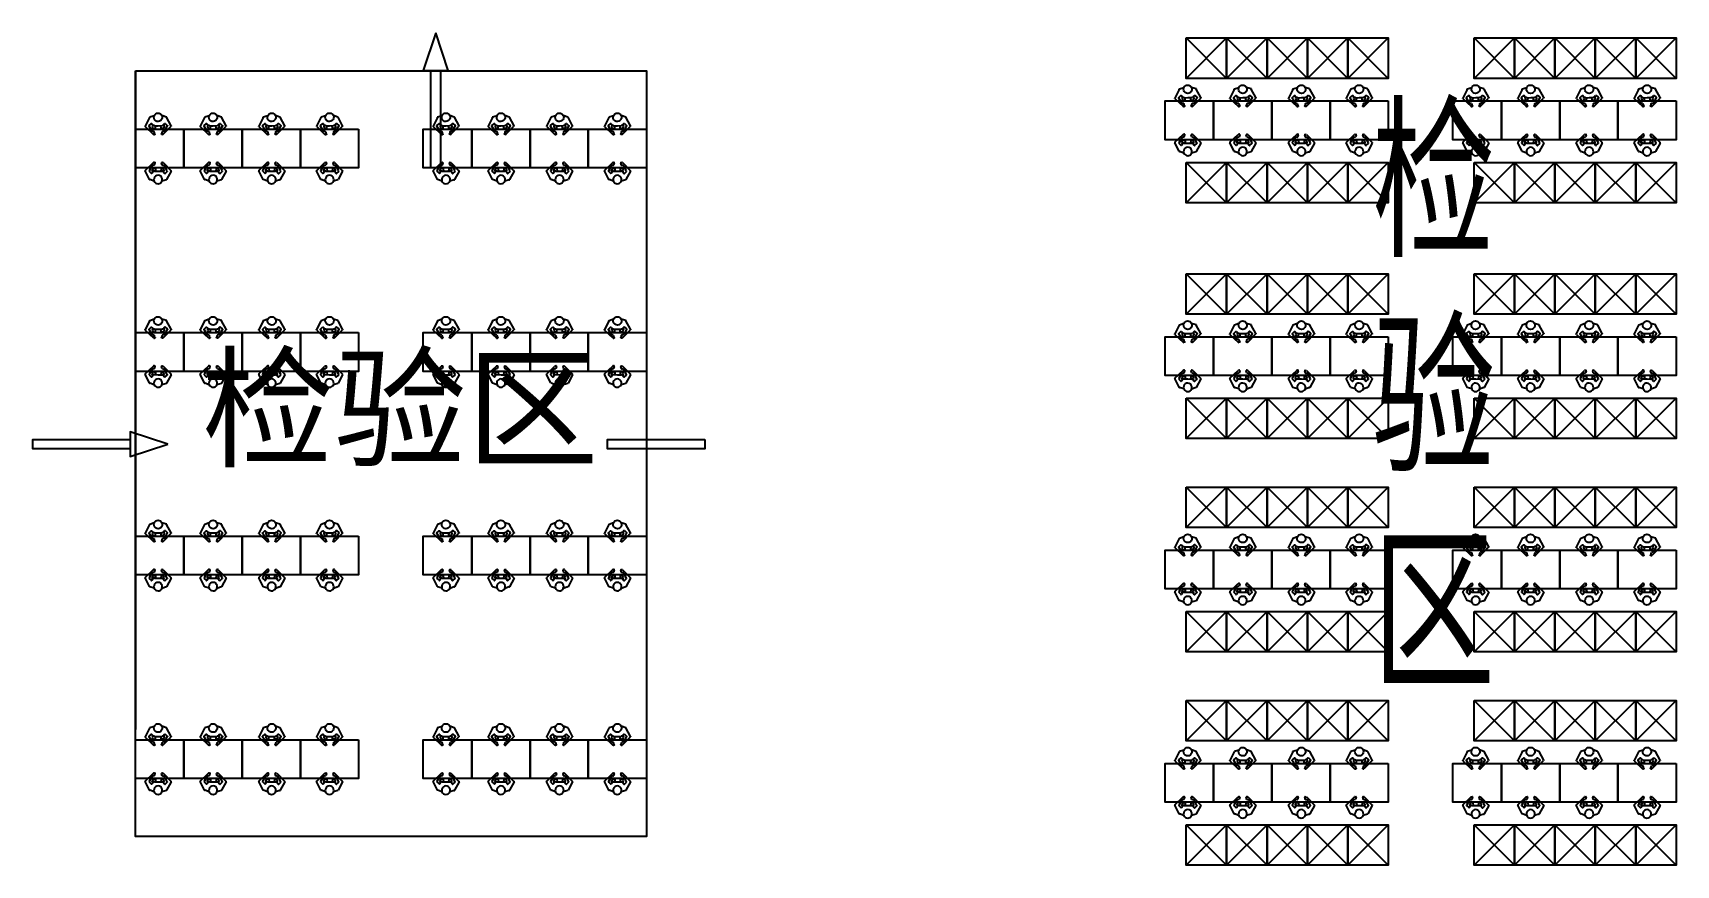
# Model space of a CAD drawing. Header units: millimetres. Extents: x 958 to 636282, y 2095 to 161571.
# Drawn here: x 585469 to 636282, y 71138 to 96898 of the extents above; entities that cross this region are included whole.
import ezdxf

# ---------------------------------------------------------------- set-up
doc = ezdxf.new("R2010")
doc.units = ezdxf.units.MM
doc.layers.add('物流动线', color=7, linetype='Continuous')
doc.styles.add('1', font='', dxfattribs={"width": 0.7})
doc.styles.get("Standard").update_dxf_attribs({"font": 'arial.ttf'})
doc.styles.get('1').set_extended_font_data('FangSong_GB2312')

msp = doc.modelspace()

# ---------------------------------------------------------------- texts
at = {"color": 3, "insert": (626873.704, 94389.439), "char_height": 4000, "width": 17769.99812, "attachment_point": 1, "style": '1'}
msp.add_mtext('检\\P验\\P区', dxfattribs=at)
at = {"insert": (590688.956, 86777.474), "char_height": 3000, "attachment_point": 1}
msp.add_mtext_dynamic_manual_height_columns('{\\fFangSong|b1|i0|c134|p49;\\C3;检验区}', width=16800, gutter_width=12.5, heights=[0], dxfattribs=at)

# ---------------------------------------------------------------- blocks, each defined once
blk = doc.blocks.new('A$C35020EBF')
at = {"color": 4, "linetype": 'ByBlock'}
for p, q in [((11, 913), (6, 870)), ((433, 1338), (16, 925)), ((31, 850), (140, 881)), ((153, 895), (178, 982)), ((188, 993), (449, 1142)), ((412, 976), (300, 923)), ((300, 923), (327, 819)), ((506, 955), (412, 976)), ((458, 869), (455, 672)), ((893, 1106), (456, 1341)), ((473, 1138), (570, 1030)), ((567, 1001), (477, 934)), ((975, 863), (902, 1094)), ((0, 488), (3, 444)), ((8, 432), (412, 6)), ((133, 472), (26, 507)), ((169, 371), (146, 458)), ((433, 202), (177, 359)), ((292, 426), (323, 528)), ((402, 369), (292, 426)), ((323, 528), (452, 539)), ((327, 819), (457, 804)), ((497, 386), (402, 369)), ((434, 2), (879, 224)), ((455, 672), (451, 474)), ((558, 310), (458, 205)), ((468, 409), (556, 339)), ((888, 235), (969, 463))]:
    blk.add_line(p, q, dxfattribs=at)
at = {"color": 4, "linetype": 'ByBlock', "extrusion": (0, 0, -1)}
for centre, major_axis, start_param, end_param in [((26, 868), (-13.8, 13.8), 3.641913, 5.598031), ((30, 911), (13.8, 13.8), 4.027234, 4.717108), ((134, 900), (-13.8, 13.8), 2.639574, 3.641913), ((197, 976), (-13.8, 13.8), 5.781166, 6.550917), ((447, 1324), (-13.8, 13.8), 0.004719, 1.280356), ((458, 1125), (-13.8, 13.8), 0.267732, 1.625242), ((677, 840), (-156, 156), 5.629991, 5.936422), ((555, 1017), (-13.8, 13.8), 1.625242, 3.286363), ((886, 665), (218, 0), 1.181713, 5.134209), ((884, 1088), (-13.8, 13.8), 1.280356, 2.050777), ((886, 665), (-218, 0), 1.992351, 4.323042), ((19, 489), (13.8, 13.8), 3.859205, 5.815323), ((22, 446), (13.8, 13.8), 3.169331, 3.859205), ((22, 446), (13.8, 13.8), 3.169331, 3.859205), ((127, 453), (13.8, 13.8), -0.467863, 0.534476), ((187, 375), (-13.8, 13.8), 4.477115, 5.246865), ((426, 19), (-13.8, 13.8), 3.464491, 4.740127), ((444, 218), (-13.8, 13.8), 3.119604, 4.477115), ((671, 496), (156, 156), 3.520813, 3.827245), ((544, 323), (-13.8, 13.8), 1.458483, 3.119604), ((870, 241), (13.8, 13.8), 1.123273, 1.893694)]:
    blk.add_ellipse(centre, major_axis=major_axis, ratio=1, start_param=start_param, end_param=end_param, dxfattribs=at)

# ---------------------------------------------------------------- linework, layer by layer
msp.add_line((588642.551, 95720.765), (588642.551, 75340.761))
for points in [[(621131.934, 96739.155), (622381.934, 96739.155), (622381.934, 95489.155), (621131.934, 95489.155), (621131.934, 96739.155)], [(622381.934, 96739.155), (621131.934, 95489.155)], [(621131.934, 96739.155), (622381.934, 95489.155)], [(622381.934, 96739.155), (623631.934, 96739.155), (623631.934, 95489.155), (622381.934, 95489.155), (622381.934, 96739.155)], [(623631.934, 96739.155), (622381.934, 95489.155)], [(622381.934, 96739.155), (623631.934, 95489.155)], [(623631.934, 96739.155), (624881.934, 96739.155), (624881.934, 95489.155), (623631.934, 95489.155), (623631.934, 96739.155)], [(624881.934, 96739.155), (623631.934, 95489.155)], [(623631.934, 96739.155), (624881.934, 95489.155)], [(624881.934, 96739.155), (626131.934, 96739.155), (626131.934, 95489.155), (624881.934, 95489.155), (624881.934, 96739.155)], [(626131.934, 96739.155), (624881.934, 95489.155)], [(624881.934, 96739.155), (626131.934, 95489.155)], [(626131.934, 96739.155), (627381.934, 96739.155), (627381.934, 95489.155), (626131.934, 95489.155), (626131.934, 96739.155)], [(626131.934, 96739.155), (627381.934, 95489.155)], [(626131.934, 95489.155), (627381.934, 96739.155)], [(630032.469, 96739.155), (631282.469, 96739.155), (631282.469, 95489.155), (630032.469, 95489.155), (630032.469, 96739.155)], [(631282.469, 96739.155), (630032.469, 95489.155)], [(630032.469, 96739.155), (631282.469, 95489.155)], [(631282.469, 96739.155), (632532.469, 96739.155), (632532.469, 95489.155), (631282.469, 95489.155), (631282.469, 96739.155)], [(632532.469, 96739.155), (631282.469, 95489.155)], [(631282.469, 96739.155), (632532.469, 95489.155)], [(632532.469, 96739.155), (633782.469, 96739.155), (633782.469, 95489.155), (632532.469, 95489.155), (632532.469, 96739.155)], [(633782.469, 96739.155), (632532.469, 95489.155)], [(632532.469, 96739.155), (633782.469, 95489.155)], [(633782.469, 96739.155), (635032.469, 96739.155), (635032.469, 95489.155), (633782.469, 95489.155), (633782.469, 96739.155)], [(635032.469, 96739.155), (633782.469, 95489.155)], [(633782.469, 96739.155), (635032.469, 95489.155)], [(635032.469, 96739.155), (636282.469, 96739.155), (636282.469, 95489.155), (635032.469, 95489.155), (635032.469, 96739.155)], [(635032.469, 96739.155), (636282.469, 95489.155)], [(635032.469, 95489.155), (636282.469, 96739.155)], [(621131.934, 92889.155), (622381.934, 92889.155), (622381.934, 91639.155), (621131.934, 91639.155), (621131.934, 92889.155)], [(622381.934, 92889.155), (621131.934, 91639.155)], [(621131.934, 92889.155), (622381.934, 91639.155)], [(622381.934, 92889.155), (623631.934, 92889.155), (623631.934, 91639.155), (622381.934, 91639.155), (622381.934, 92889.155)], [(623631.934, 92889.155), (622381.934, 91639.155)], [(622381.934, 92889.155), (623631.934, 91639.155)], [(623631.934, 92889.155), (624881.934, 92889.155), (624881.934, 91639.155), (623631.934, 91639.155), (623631.934, 92889.155)], [(624881.934, 92889.155), (623631.934, 91639.155)], [(623631.934, 92889.155), (624881.934, 91639.155)], [(624881.934, 92889.155), (626131.934, 92889.155), (626131.934, 91639.155), (624881.934, 91639.155), (624881.934, 92889.155)], [(626131.934, 92889.155), (624881.934, 91639.155)], [(624881.934, 92889.155), (626131.934, 91639.155)], [(626131.934, 92889.155), (627381.934, 92889.155), (627381.934, 91639.155), (626131.934, 91639.155), (626131.934, 92889.155)], [(626131.934, 92889.155), (627381.934, 91639.155)], [(626131.934, 91639.155), (627381.934, 92889.155)], [(630032.469, 92889.155), (631282.469, 92889.155), (631282.469, 91639.155), (630032.469, 91639.155), (630032.469, 92889.155)], [(631282.469, 92889.155), (630032.469, 91639.155)], [(630032.469, 92889.155), (631282.469, 91639.155)], [(631282.469, 92889.155), (632532.469, 92889.155), (632532.469, 91639.155), (631282.469, 91639.155), (631282.469, 92889.155)], [(632532.469, 92889.155), (631282.469, 91639.155)], [(631282.469, 92889.155), (632532.469, 91639.155)], [(632532.469, 92889.155), (633782.469, 92889.155), (633782.469, 91639.155), (632532.469, 91639.155), (632532.469, 92889.155)], [(633782.469, 92889.155), (632532.469, 91639.155)], [(632532.469, 92889.155), (633782.469, 91639.155)], [(633782.469, 92889.155), (635032.469, 92889.155), (635032.469, 91639.155), (633782.469, 91639.155), (633782.469, 92889.155)], [(635032.469, 92889.155), (633782.469, 91639.155)], [(633782.469, 92889.155), (635032.469, 91639.155)], [(635032.469, 92889.155), (636282.469, 92889.155), (636282.469, 91639.155), (635032.469, 91639.155), (635032.469, 92889.155)], [(635032.469, 92889.155), (636282.469, 91639.155)], [(635032.469, 91639.155), (636282.469, 92889.155)], [(621131.934, 89438.149), (622381.934, 89438.149), (622381.934, 88188.149), (621131.934, 88188.149), (621131.934, 89438.149)], [(622381.934, 89438.149), (621131.934, 88188.149)], [(621131.934, 89438.149), (622381.934, 88188.149)], [(622381.934, 89438.149), (623631.934, 89438.149), (623631.934, 88188.149), (622381.934, 88188.149), (622381.934, 89438.149)], [(623631.934, 89438.149), (622381.934, 88188.149)], [(622381.934, 89438.149), (623631.934, 88188.149)], [(623631.934, 89438.149), (624881.934, 89438.149), (624881.934, 88188.149), (623631.934, 88188.149), (623631.934, 89438.149)], [(624881.934, 89438.149), (623631.934, 88188.149)], [(623631.934, 89438.149), (624881.934, 88188.149)], [(624881.934, 89438.149), (626131.934, 89438.149), (626131.934, 88188.149), (624881.934, 88188.149), (624881.934, 89438.149)], [(626131.934, 89438.149), (624881.934, 88188.149)], [(624881.934, 89438.149), (626131.934, 88188.149)], [(626131.934, 89438.149), (627381.934, 89438.149), (627381.934, 88188.149), (626131.934, 88188.149), (626131.934, 89438.149)], [(626131.934, 89438.149), (627381.934, 88188.149)], [(626131.934, 88188.149), (627381.934, 89438.149)], [(630032.469, 89438.149), (631282.469, 89438.149), (631282.469, 88188.149), (630032.469, 88188.149), (630032.469, 89438.149)], [(631282.469, 89438.149), (630032.469, 88188.149)], [(630032.469, 89438.149), (631282.469, 88188.149)], [(631282.469, 89438.149), (632532.469, 89438.149), (632532.469, 88188.149), (631282.469, 88188.149), (631282.469, 89438.149)], [(632532.469, 89438.149), (631282.469, 88188.149)], [(631282.469, 89438.149), (632532.469, 88188.149)], [(632532.469, 89438.149), (633782.469, 89438.149), (633782.469, 88188.149), (632532.469, 88188.149), (632532.469, 89438.149)], [(633782.469, 89438.149), (632532.469, 88188.149)], [(632532.469, 89438.149), (633782.469, 88188.149)], [(633782.469, 89438.149), (635032.469, 89438.149), (635032.469, 88188.149), (633782.469, 88188.149), (633782.469, 89438.149)], [(635032.469, 89438.149), (633782.469, 88188.149)], [(633782.469, 89438.149), (635032.469, 88188.149)], [(635032.469, 89438.149), (636282.469, 89438.149), (636282.469, 88188.149), (635032.469, 88188.149), (635032.469, 89438.149)], [(635032.469, 89438.149), (636282.469, 88188.149)], [(635032.469, 88188.149), (636282.469, 89438.149)], [(621131.934, 85588.149), (622381.934, 85588.149), (622381.934, 84338.149), (621131.934, 84338.149), (621131.934, 85588.149)], [(622381.934, 85588.149), (621131.934, 84338.149)], [(621131.934, 85588.149), (622381.934, 84338.149)], [(622381.934, 85588.149), (623631.934, 85588.149), (623631.934, 84338.149), (622381.934, 84338.149), (622381.934, 85588.149)], [(623631.934, 85588.149), (622381.934, 84338.149)], [(622381.934, 85588.149), (623631.934, 84338.149)], [(623631.934, 85588.149), (624881.934, 85588.149), (624881.934, 84338.149), (623631.934, 84338.149), (623631.934, 85588.149)], [(624881.934, 85588.149), (623631.934, 84338.149)], [(623631.934, 85588.149), (624881.934, 84338.149)], [(624881.934, 85588.149), (626131.934, 85588.149), (626131.934, 84338.149), (624881.934, 84338.149), (624881.934, 85588.149)], [(626131.934, 85588.149), (624881.934, 84338.149)], [(624881.934, 85588.149), (626131.934, 84338.149)], [(626131.934, 85588.149), (627381.934, 85588.149), (627381.934, 84338.149), (626131.934, 84338.149), (626131.934, 85588.149)], [(626131.934, 85588.149), (627381.934, 84338.149)], [(626131.934, 84338.149), (627381.934, 85588.149)], [(630032.469, 85588.149), (631282.469, 85588.149), (631282.469, 84338.149), (630032.469, 84338.149), (630032.469, 85588.149)], [(631282.469, 85588.149), (630032.469, 84338.149)], [(630032.469, 85588.149), (631282.469, 84338.149)], [(631282.469, 85588.149), (632532.469, 85588.149), (632532.469, 84338.149), (631282.469, 84338.149), (631282.469, 85588.149)], [(632532.469, 85588.149), (631282.469, 84338.149)], [(631282.469, 85588.149), (632532.469, 84338.149)], [(632532.469, 85588.149), (633782.469, 85588.149), (633782.469, 84338.149), (632532.469, 84338.149), (632532.469, 85588.149)], [(633782.469, 85588.149), (632532.469, 84338.149)], [(632532.469, 85588.149), (633782.469, 84338.149)], [(633782.469, 85588.149), (635032.469, 85588.149), (635032.469, 84338.149), (633782.469, 84338.149), (633782.469, 85588.149)], [(635032.469, 85588.149), (633782.469, 84338.149)], [(633782.469, 85588.149), (635032.469, 84338.149)], [(635032.469, 85588.149), (636282.469, 85588.149), (636282.469, 84338.149), (635032.469, 84338.149), (635032.469, 85588.149)], [(635032.469, 85588.149), (636282.469, 84338.149)], [(635032.469, 84338.149), (636282.469, 85588.149)], [(621131.934, 82838.149), (622381.934, 82838.149), (622381.934, 81588.149), (621131.934, 81588.149), (621131.934, 82838.149)], [(622381.934, 82838.149), (621131.934, 81588.149)], [(621131.934, 82838.149), (622381.934, 81588.149)], [(622381.934, 82838.149), (623631.934, 82838.149), (623631.934, 81588.149), (622381.934, 81588.149), (622381.934, 82838.149)], [(623631.934, 82838.149), (622381.934, 81588.149)], [(622381.934, 82838.149), (623631.934, 81588.149)], [(623631.934, 82838.149), (624881.934, 82838.149), (624881.934, 81588.149), (623631.934, 81588.149), (623631.934, 82838.149)], [(624881.934, 82838.149), (623631.934, 81588.149)], [(623631.934, 82838.149), (624881.934, 81588.149)], [(624881.934, 82838.149), (626131.934, 82838.149), (626131.934, 81588.149), (624881.934, 81588.149), (624881.934, 82838.149)], [(626131.934, 82838.149), (624881.934, 81588.149)], [(624881.934, 82838.149), (626131.934, 81588.149)], [(626131.934, 82838.149), (627381.934, 82838.149), (627381.934, 81588.149), (626131.934, 81588.149), (626131.934, 82838.149)], [(626131.934, 82838.149), (627381.934, 81588.149)], [(626131.934, 81588.149), (627381.934, 82838.149)], [(630032.469, 82838.149), (631282.469, 82838.149), (631282.469, 81588.149), (630032.469, 81588.149), (630032.469, 82838.149)], [(631282.469, 82838.149), (630032.469, 81588.149)], [(630032.469, 82838.149), (631282.469, 81588.149)], [(631282.469, 82838.149), (632532.469, 82838.149), (632532.469, 81588.149), (631282.469, 81588.149), (631282.469, 82838.149)], [(632532.469, 82838.149), (631282.469, 81588.149)], [(631282.469, 82838.149), (632532.469, 81588.149)], [(632532.469, 82838.149), (633782.469, 82838.149), (633782.469, 81588.149), (632532.469, 81588.149), (632532.469, 82838.149)], [(633782.469, 82838.149), (632532.469, 81588.149)], [(632532.469, 82838.149), (633782.469, 81588.149)], [(633782.469, 82838.149), (635032.469, 82838.149), (635032.469, 81588.149), (633782.469, 81588.149), (633782.469, 82838.149)], [(635032.469, 82838.149), (633782.469, 81588.149)], [(633782.469, 82838.149), (635032.469, 81588.149)], [(635032.469, 82838.149), (636282.469, 82838.149), (636282.469, 81588.149), (635032.469, 81588.149), (635032.469, 82838.149)], [(635032.469, 82838.149), (636282.469, 81588.149)], [(635032.469, 81588.149), (636282.469, 82838.149)], [(621131.934, 78988.149), (622381.934, 78988.149), (622381.934, 77738.149), (621131.934, 77738.149), (621131.934, 78988.149)], [(622381.934, 78988.149), (621131.934, 77738.149)], [(621131.934, 78988.149), (622381.934, 77738.149)], [(622381.934, 78988.149), (623631.934, 78988.149), (623631.934, 77738.149), (622381.934, 77738.149), (622381.934, 78988.149)], [(623631.934, 78988.149), (622381.934, 77738.149)], [(622381.934, 78988.149), (623631.934, 77738.149)], [(623631.934, 78988.149), (624881.934, 78988.149), (624881.934, 77738.149), (623631.934, 77738.149), (623631.934, 78988.149)], [(624881.934, 78988.149), (623631.934, 77738.149)], [(623631.934, 78988.149), (624881.934, 77738.149)], [(624881.934, 78988.149), (626131.934, 78988.149), (626131.934, 77738.149), (624881.934, 77738.149), (624881.934, 78988.149)], [(626131.934, 78988.149), (624881.934, 77738.149)], [(624881.934, 78988.149), (626131.934, 77738.149)], [(626131.934, 78988.149), (627381.934, 78988.149), (627381.934, 77738.149), (626131.934, 77738.149), (626131.934, 78988.149)], [(626131.934, 78988.149), (627381.934, 77738.149)], [(626131.934, 77738.149), (627381.934, 78988.149)], [(630032.469, 78988.149), (631282.469, 78988.149), (631282.469, 77738.149), (630032.469, 77738.149), (630032.469, 78988.149)], [(631282.469, 78988.149), (630032.469, 77738.149)], [(630032.469, 78988.149), (631282.469, 77738.149)], [(631282.469, 78988.149), (632532.469, 78988.149), (632532.469, 77738.149), (631282.469, 77738.149), (631282.469, 78988.149)], [(632532.469, 78988.149), (631282.469, 77738.149)], [(631282.469, 78988.149), (632532.469, 77738.149)], [(632532.469, 78988.149), (633782.469, 78988.149), (633782.469, 77738.149), (632532.469, 77738.149), (632532.469, 78988.149)], [(633782.469, 78988.149), (632532.469, 77738.149)], [(632532.469, 78988.149), (633782.469, 77738.149)], [(633782.469, 78988.149), (635032.469, 78988.149), (635032.469, 77738.149), (633782.469, 77738.149), (633782.469, 78988.149)], [(635032.469, 78988.149), (633782.469, 77738.149)], [(633782.469, 78988.149), (635032.469, 77738.149)], [(635032.469, 78988.149), (636282.469, 78988.149), (636282.469, 77738.149), (635032.469, 77738.149), (635032.469, 78988.149)], [(635032.469, 78988.149), (636282.469, 77738.149)], [(635032.469, 77738.149), (636282.469, 78988.149)], [(621131.934, 76238.149), (622381.934, 76238.149), (622381.934, 74988.149), (621131.934, 74988.149), (621131.934, 76238.149)], [(622381.934, 76238.149), (621131.934, 74988.149)], [(621131.934, 76238.149), (622381.934, 74988.149)], [(622381.934, 76238.149), (623631.934, 76238.149), (623631.934, 74988.149), (622381.934, 74988.149), (622381.934, 76238.149)], [(623631.934, 76238.149), (622381.934, 74988.149)], [(622381.934, 76238.149), (623631.934, 74988.149)], [(623631.934, 76238.149), (624881.934, 76238.149), (624881.934, 74988.149), (623631.934, 74988.149), (623631.934, 76238.149)], [(624881.934, 76238.149), (623631.934, 74988.149)], [(623631.934, 76238.149), (624881.934, 74988.149)], [(624881.934, 76238.149), (626131.934, 76238.149), (626131.934, 74988.149), (624881.934, 74988.149), (624881.934, 76238.149)], [(626131.934, 76238.149), (624881.934, 74988.149)], [(624881.934, 76238.149), (626131.934, 74988.149)], [(626131.934, 76238.149), (627381.934, 76238.149), (627381.934, 74988.149), (626131.934, 74988.149), (626131.934, 76238.149)], [(626131.934, 76238.149), (627381.934, 74988.149)], [(626131.934, 74988.149), (627381.934, 76238.149)], [(630032.469, 76238.149), (631282.469, 76238.149), (631282.469, 74988.149), (630032.469, 74988.149), (630032.469, 76238.149)], [(631282.469, 76238.149), (630032.469, 74988.149)], [(630032.469, 76238.149), (631282.469, 74988.149)], [(631282.469, 76238.149), (632532.469, 76238.149), (632532.469, 74988.149), (631282.469, 74988.149), (631282.469, 76238.149)], [(632532.469, 76238.149), (631282.469, 74988.149)], [(631282.469, 76238.149), (632532.469, 74988.149)], [(632532.469, 76238.149), (633782.469, 76238.149), (633782.469, 74988.149), (632532.469, 74988.149), (632532.469, 76238.149)], [(633782.469, 76238.149), (632532.469, 74988.149)], [(632532.469, 76238.149), (633782.469, 74988.149)], [(633782.469, 76238.149), (635032.469, 76238.149), (635032.469, 74988.149), (633782.469, 74988.149), (633782.469, 76238.149)], [(635032.469, 76238.149), (633782.469, 74988.149)], [(633782.469, 76238.149), (635032.469, 74988.149)], [(635032.469, 76238.149), (636282.469, 76238.149), (636282.469, 74988.149), (635032.469, 74988.149), (635032.469, 76238.149)], [(635032.469, 76238.149), (636282.469, 74988.149)], [(635032.469, 74988.149), (636282.469, 76238.149)], [(621131.934, 72388.149), (622381.934, 72388.149), (622381.934, 71138.149), (621131.934, 71138.149), (621131.934, 72388.149)], [(622381.934, 72388.149), (621131.934, 71138.149)], [(621131.934, 72388.149), (622381.934, 71138.149)], [(622381.934, 72388.149), (623631.934, 72388.149), (623631.934, 71138.149), (622381.934, 71138.149), (622381.934, 72388.149)], [(623631.934, 72388.149), (622381.934, 71138.149)], [(622381.934, 72388.149), (623631.934, 71138.149)], [(623631.934, 72388.149), (624881.934, 72388.149), (624881.934, 71138.149), (623631.934, 71138.149), (623631.934, 72388.149)], [(624881.934, 72388.149), (623631.934, 71138.149)], [(623631.934, 72388.149), (624881.934, 71138.149)], [(624881.934, 72388.149), (626131.934, 72388.149), (626131.934, 71138.149), (624881.934, 71138.149), (624881.934, 72388.149)], [(626131.934, 72388.149), (624881.934, 71138.149)], [(624881.934, 72388.149), (626131.934, 71138.149)], [(626131.934, 72388.149), (627381.934, 72388.149), (627381.934, 71138.149), (626131.934, 71138.149), (626131.934, 72388.149)], [(626131.934, 72388.149), (627381.934, 71138.149)], [(626131.934, 71138.149), (627381.934, 72388.149)], [(630032.469, 72388.149), (631282.469, 72388.149), (631282.469, 71138.149), (630032.469, 71138.149), (630032.469, 72388.149)], [(631282.469, 72388.149), (630032.469, 71138.149)], [(630032.469, 72388.149), (631282.469, 71138.149)], [(631282.469, 72388.149), (632532.469, 72388.149), (632532.469, 71138.149), (631282.469, 71138.149), (631282.469, 72388.149)], [(632532.469, 72388.149), (631282.469, 71138.149)], [(631282.469, 72388.149), (632532.469, 71138.149)], [(632532.469, 72388.149), (633782.469, 72388.149), (633782.469, 71138.149), (632532.469, 71138.149), (632532.469, 72388.149)], [(633782.469, 72388.149), (632532.469, 71138.149)], [(632532.469, 72388.149), (633782.469, 71138.149)], [(633782.469, 72388.149), (635032.469, 72388.149), (635032.469, 71138.149), (633782.469, 71138.149), (633782.469, 72388.149)], [(635032.469, 72388.149), (633782.469, 71138.149)], [(633782.469, 72388.149), (635032.469, 71138.149)], [(635032.469, 72388.149), (636282.469, 72388.149), (636282.469, 71138.149), (635032.469, 71138.149), (635032.469, 72388.149)], [(635032.469, 72388.149), (636282.469, 71138.149)], [(635032.469, 71138.149), (636282.469, 72388.149)]]:
    msp.add_lwpolyline(points)
msp.add_lwpolyline([(588642.551, 95720.765), (604442.551, 95720.765), (604442.551, 72020.765), (588642.551, 72020.765)], close=True)
at = {"color": 0}
for points in [[(621981.934, 94789.155), (621981.934, 93589.155), (620481.934, 93589.155), (620481.934, 94789.155)], [(623781.934, 94789.155), (623781.934, 93589.155), (621981.934, 93589.155), (621981.934, 94789.155)], [(625581.934, 94789.155), (625581.934, 93589.155), (623781.934, 93589.155), (623781.934, 94789.155)], [(627381.934, 94789.155), (627381.934, 93589.155), (625581.934, 93589.155), (625581.934, 94789.155)], [(630882.469, 94789.155), (630882.469, 93589.155), (629382.469, 93589.155), (629382.469, 94789.155)], [(632682.469, 94789.155), (632682.469, 93589.155), (630882.469, 93589.155), (630882.469, 94789.155)], [(634482.469, 94789.155), (634482.469, 93589.155), (632682.469, 93589.155), (632682.469, 94789.155)], [(636282.469, 94789.155), (636282.469, 93589.155), (634482.469, 93589.155), (634482.469, 94789.155)], [(590142.551, 93920.765), (590142.551, 92720.765), (588642.551, 92720.765), (588642.551, 93920.765)], [(591942.551, 93920.765), (591942.551, 92720.765), (590142.551, 92720.765), (590142.551, 93920.765)], [(593742.551, 93920.765), (593742.551, 92720.765), (591942.551, 92720.765), (591942.551, 93920.765)], [(595542.551, 93920.765), (595542.551, 92720.765), (593742.551, 92720.765), (593742.551, 93920.765)], [(599042.551, 93920.765), (599042.551, 92720.765), (597542.551, 92720.765), (597542.551, 93920.765)], [(600842.551, 93920.765), (600842.551, 92720.765), (599042.551, 92720.765), (599042.551, 93920.765)], [(602642.551, 93920.765), (602642.551, 92720.765), (600842.551, 92720.765), (600842.551, 93920.765)], [(604442.551, 93920.765), (604442.551, 92720.765), (602642.551, 92720.765), (602642.551, 93920.765)], [(590142.551, 87620.765), (590142.551, 86420.765), (588642.551, 86420.765), (588642.551, 87620.765)], [(591942.551, 87620.765), (591942.551, 86420.765), (590142.551, 86420.765), (590142.551, 87620.765)], [(593742.551, 87620.765), (593742.551, 86420.765), (591942.551, 86420.765), (591942.551, 87620.765)], [(595542.551, 87620.765), (595542.551, 86420.765), (593742.551, 86420.765), (593742.551, 87620.765)], [(599042.551, 87620.765), (599042.551, 86420.765), (597542.551, 86420.765), (597542.551, 87620.765)], [(600842.551, 87620.765), (600842.551, 86420.765), (599042.551, 86420.765), (599042.551, 87620.765)], [(602642.551, 87620.765), (602642.551, 86420.765), (600842.551, 86420.765), (600842.551, 87620.765)], [(604442.551, 87620.765), (604442.551, 86420.765), (602642.551, 86420.765), (602642.551, 87620.765)], [(621981.934, 87488.149), (621981.934, 86288.149), (620481.934, 86288.149), (620481.934, 87488.149)], [(623781.934, 87488.149), (623781.934, 86288.149), (621981.934, 86288.149), (621981.934, 87488.149)], [(625581.934, 87488.149), (625581.934, 86288.149), (623781.934, 86288.149), (623781.934, 87488.149)], [(627381.934, 87488.149), (627381.934, 86288.149), (625581.934, 86288.149), (625581.934, 87488.149)], [(630882.469, 87488.149), (630882.469, 86288.149), (629382.469, 86288.149), (629382.469, 87488.149)], [(632682.469, 87488.149), (632682.469, 86288.149), (630882.469, 86288.149), (630882.469, 87488.149)], [(634482.469, 87488.149), (634482.469, 86288.149), (632682.469, 86288.149), (632682.469, 87488.149)], [(636282.469, 87488.149), (636282.469, 86288.149), (634482.469, 86288.149), (634482.469, 87488.149)], [(590142.551, 81320.765), (590142.551, 80120.765), (588642.551, 80120.765), (588642.551, 81320.765)], [(591942.551, 81320.765), (591942.551, 80120.765), (590142.551, 80120.765), (590142.551, 81320.765)], [(593742.551, 81320.765), (593742.551, 80120.765), (591942.551, 80120.765), (591942.551, 81320.765)], [(595542.551, 81320.765), (595542.551, 80120.765), (593742.551, 80120.765), (593742.551, 81320.765)], [(599042.551, 81320.765), (599042.551, 80120.765), (597542.551, 80120.765), (597542.551, 81320.765)], [(600842.551, 81320.765), (600842.551, 80120.765), (599042.551, 80120.765), (599042.551, 81320.765)], [(602642.551, 81320.765), (602642.551, 80120.765), (600842.551, 80120.765), (600842.551, 81320.765)], [(604442.551, 81320.765), (604442.551, 80120.765), (602642.551, 80120.765), (602642.551, 81320.765)], [(621981.934, 80888.149), (621981.934, 79688.149), (620481.934, 79688.149), (620481.934, 80888.149)], [(623781.934, 80888.149), (623781.934, 79688.149), (621981.934, 79688.149), (621981.934, 80888.149)], [(625581.934, 80888.149), (625581.934, 79688.149), (623781.934, 79688.149), (623781.934, 80888.149)], [(627381.934, 80888.149), (627381.934, 79688.149), (625581.934, 79688.149), (625581.934, 80888.149)], [(630882.469, 80888.149), (630882.469, 79688.149), (629382.469, 79688.149), (629382.469, 80888.149)], [(632682.469, 80888.149), (632682.469, 79688.149), (630882.469, 79688.149), (630882.469, 80888.149)], [(634482.469, 80888.149), (634482.469, 79688.149), (632682.469, 79688.149), (632682.469, 80888.149)], [(636282.469, 80888.149), (636282.469, 79688.149), (634482.469, 79688.149), (634482.469, 80888.149)], [(590142.551, 75020.765), (590142.551, 73820.765), (588642.551, 73820.765), (588642.551, 75020.765)], [(591942.551, 75020.765), (591942.551, 73820.765), (590142.551, 73820.765), (590142.551, 75020.765)], [(593742.551, 75020.765), (593742.551, 73820.765), (591942.551, 73820.765), (591942.551, 75020.765)], [(595542.551, 75020.765), (595542.551, 73820.765), (593742.551, 73820.765), (593742.551, 75020.765)], [(599042.551, 75020.765), (599042.551, 73820.765), (597542.551, 73820.765), (597542.551, 75020.765)], [(600842.551, 75020.765), (600842.551, 73820.765), (599042.551, 73820.765), (599042.551, 75020.765)], [(602642.551, 75020.765), (602642.551, 73820.765), (600842.551, 73820.765), (600842.551, 75020.765)], [(604442.551, 75020.765), (604442.551, 73820.765), (602642.551, 73820.765), (602642.551, 75020.765)], [(621981.934, 74288.149), (621981.934, 73088.149), (620481.934, 73088.149), (620481.934, 74288.149)], [(623781.934, 74288.149), (623781.934, 73088.149), (621981.934, 73088.149), (621981.934, 74288.149)], [(625581.934, 74288.149), (625581.934, 73088.149), (623781.934, 73088.149), (623781.934, 74288.149)], [(627381.934, 74288.149), (627381.934, 73088.149), (625581.934, 73088.149), (625581.934, 74288.149)], [(630882.469, 74288.149), (630882.469, 73088.149), (629382.469, 73088.149), (629382.469, 74288.149)], [(632682.469, 74288.149), (632682.469, 73088.149), (630882.469, 73088.149), (630882.469, 74288.149)], [(634482.469, 74288.149), (634482.469, 73088.149), (632682.469, 73088.149), (632682.469, 74288.149)], [(636282.469, 74288.149), (636282.469, 73088.149), (634482.469, 73088.149), (634482.469, 74288.149)]]:
    msp.add_lwpolyline(points, close=True, dxfattribs=at)
at = {"layer": '物流动线', "color": 2}
for points in [[(597925.305, 96898.191), (597542.552, 95727.512), (598308.058, 95727.512)], [(597779.488, 95727.512), (598071.122, 95727.512), (598071.122, 92720.764), (597779.488, 92720.764)], [(589646.832, 84165.425), (588476.153, 84548.179), (588476.153, 83782.672)], [(588476.153, 84311.243), (588476.153, 84019.608), (585469.405, 84019.608), (585469.405, 84311.243)], [(606249.299, 84311.243), (606249.299, 84019.608), (603242.552, 84019.608), (603242.552, 84311.243)]]:
    msp.add_lwpolyline(points, close=True, dxfattribs=at)

# ---------------------------------------------------------------- block references
at = {"yscale": 0.5999999999767169, "zscale": 0.6000000000000001}
for p, xscale, rotation in [((621595.575, 94631.734), 0.6000000002451986, 91.72114114350649), ((623296.458, 94631.734), 0.6000000002451986, 91.72114114350649), ((625106.827, 94631.734), 0.6000000002451986, 91.72114114350649), ((626896.458, 94631.734), 0.6000000002451986, 91.72114114350649), ((630496.11, 94631.734), 0.6000000002451986, 91.72114114350649), ((632196.993, 94631.734), 0.6000000002451986, 91.72114114350649), ((634007.362, 94631.734), 0.6000000002451986, 91.72114114350649), ((635796.993, 94631.734), 0.6000000002451986, 91.72114114350649), ((589756.192, 93763.343), 0.6000000002451986, 91.72114114350649), ((591457.076, 93763.343), 0.6000000002451986, 91.72114114350649), ((593267.445, 93763.343), 0.6000000002451986, 91.72114114350649), ((595057.076, 93763.343), 0.6000000002451986, 91.72114114350649), ((598656.192, 93763.343), 0.6000000002451986, 91.72114114350649), ((600357.076, 93763.343), 0.6000000002451986, 91.72114114350649), ((602167.445, 93763.343), 0.6000000002451986, 91.72114114350649), ((603957.076, 93763.343), 0.6000000002451986, 91.72114114350649), ((621595.575, 93746.576), -0.6000000002451986, 88.27885885649344), ((623296.458, 93746.576), -0.6000000002451986, 88.27885885649344), ((625106.827, 93746.576), -0.6000000002451986, 88.27885885649344), ((626896.458, 93746.576), -0.6000000002451986, 88.27885885649344), ((630496.11, 93746.576), -0.6000000002451986, 88.27885885649344), ((632196.993, 93746.576), -0.6000000002451986, 88.27885885649344), ((634007.362, 93746.576), -0.6000000002451986, 88.27885885649344), ((635796.993, 93746.576), -0.6000000002451986, 88.27885885649344), ((589756.192, 92878.186), -0.6000000002451986, 88.27885885649344), ((591457.076, 92878.186), -0.6000000002451986, 88.27885885649344), ((593267.445, 92878.186), -0.6000000002451986, 88.27885885649344), ((595057.076, 92878.186), -0.6000000002451986, 88.27885885649344), ((598656.192, 92878.186), -0.6000000002451986, 88.27885885649344), ((600357.076, 92878.186), -0.6000000002451986, 88.27885885649344), ((602167.445, 92878.186), -0.6000000002451986, 88.27885885649344), ((603957.076, 92878.186), -0.6000000002451986, 88.27885885649344), ((589756.192, 87463.343), 0.6000000002451986, 91.72114114350649), ((591457.076, 87463.343), 0.6000000002451986, 91.72114114350649), ((593267.445, 87463.343), 0.6000000002451986, 91.72114114350649), ((595057.076, 87463.343), 0.6000000002451986, 91.72114114350649), ((598656.192, 87463.343), 0.6000000002451986, 91.72114114350649), ((600357.076, 87463.343), 0.6000000002451986, 91.72114114350649), ((602167.445, 87463.343), 0.6000000002451986, 91.72114114350649), ((603957.076, 87463.343), 0.6000000002451986, 91.72114114350649), ((621595.575, 87330.728), 0.6000000002451986, 91.72114114350649), ((623296.458, 87330.728), 0.6000000002451986, 91.72114114350649), ((625106.827, 87330.728), 0.6000000002451986, 91.72114114350649), ((626896.458, 87330.728), 0.6000000002451986, 91.72114114350649), ((630496.11, 87330.728), 0.6000000002451986, 91.72114114350649), ((632196.993, 87330.728), 0.6000000002451986, 91.72114114350649), ((634007.362, 87330.728), 0.6000000002451986, 91.72114114350649), ((635796.993, 87330.728), 0.6000000002451986, 91.72114114350649), ((589756.192, 86578.186), -0.6000000002451986, 88.27885885649344), ((591457.076, 86578.186), -0.6000000002451986, 88.27885885649344), ((593267.445, 86578.186), -0.6000000002451986, 88.27885885649344), ((595057.076, 86578.186), -0.6000000002451986, 88.27885885649344), ((598656.192, 86578.186), -0.6000000002451986, 88.27885885649344), ((600357.076, 86578.186), -0.6000000002451986, 88.27885885649344), ((602167.445, 86578.186), -0.6000000002451986, 88.27885885649344), ((603957.076, 86578.186), -0.6000000002451986, 88.27885885649344), ((621595.575, 86445.57), -0.6000000002451986, 88.27885885649344), ((623296.458, 86445.57), -0.6000000002451986, 88.27885885649344), ((625106.827, 86445.57), -0.6000000002451986, 88.27885885649344), ((626896.458, 86445.57), -0.6000000002451986, 88.27885885649344), ((630496.11, 86445.57), -0.6000000002451986, 88.27885885649344), ((632196.993, 86445.57), -0.6000000002451986, 88.27885885649344), ((634007.362, 86445.57), -0.6000000002451986, 88.27885885649344), ((635796.993, 86445.57), -0.6000000002451986, 88.27885885649344), ((589756.192, 81163.343), 0.6000000002451986, 91.72114114350649), ((591457.076, 81163.343), 0.6000000002451986, 91.72114114350649), ((593267.445, 81163.343), 0.6000000002451986, 91.72114114350649), ((595057.076, 81163.343), 0.6000000002451986, 91.72114114350649), ((598656.192, 81163.343), 0.6000000002451986, 91.72114114350649), ((600357.076, 81163.343), 0.6000000002451986, 91.72114114350649), ((602167.445, 81163.343), 0.6000000002451986, 91.72114114350649), ((603957.076, 81163.343), 0.6000000002451986, 91.72114114350649), ((621595.575, 80730.728), 0.6000000002451986, 91.72114114350649), ((623296.458, 80730.728), 0.6000000002451986, 91.72114114350649), ((625106.827, 80730.728), 0.6000000002451986, 91.72114114350649), ((626896.458, 80730.728), 0.6000000002451986, 91.72114114350649), ((630496.11, 80730.728), 0.6000000002451986, 91.72114114350649), ((632196.993, 80730.728), 0.6000000002451986, 91.72114114350649), ((634007.362, 80730.728), 0.6000000002451986, 91.72114114350649), ((635796.993, 80730.728), 0.6000000002451986, 91.72114114350649), ((589756.192, 80278.186), -0.6000000002451986, 88.27885885649344), ((591457.076, 80278.186), -0.6000000002451986, 88.27885885649344), ((593267.445, 80278.186), -0.6000000002451986, 88.27885885649344), ((595057.076, 80278.186), -0.6000000002451986, 88.27885885649344), ((598656.192, 80278.186), -0.6000000002451986, 88.27885885649344), ((600357.076, 80278.186), -0.6000000002451986, 88.27885885649344), ((602167.445, 80278.186), -0.6000000002451986, 88.27885885649344), ((603957.076, 80278.186), -0.6000000002451986, 88.27885885649344), ((621595.575, 79845.57), -0.6000000002451986, 88.27885885649344), ((623296.458, 79845.57), -0.6000000002451986, 88.27885885649344), ((625106.827, 79845.57), -0.6000000002451986, 88.27885885649344), ((626896.458, 79845.57), -0.6000000002451986, 88.27885885649344), ((630496.11, 79845.57), -0.6000000002451986, 88.27885885649344), ((632196.993, 79845.57), -0.6000000002451986, 88.27885885649344), ((634007.362, 79845.57), -0.6000000002451986, 88.27885885649344), ((635796.993, 79845.57), -0.6000000002451986, 88.27885885649344), ((589756.192, 74863.343), 0.6000000002451986, 91.72114114350649), ((591457.076, 74863.343), 0.6000000002451986, 91.72114114350649), ((593267.445, 74863.343), 0.6000000002451986, 91.72114114350649), ((595057.076, 74863.343), 0.6000000002451986, 91.72114114350649), ((598656.192, 74863.343), 0.6000000002451986, 91.72114114350649), ((600357.076, 74863.343), 0.6000000002451986, 91.72114114350649), ((602167.445, 74863.343), 0.6000000002451986, 91.72114114350649), ((603957.076, 74863.343), 0.6000000002451986, 91.72114114350649), ((621595.575, 74130.728), 0.6000000002451986, 91.72114114350649), ((623296.458, 74130.728), 0.6000000002451986, 91.72114114350649), ((625106.827, 74130.728), 0.6000000002451986, 91.72114114350649), ((626896.458, 74130.728), 0.6000000002451986, 91.72114114350649), ((630496.11, 74130.728), 0.6000000002451986, 91.72114114350649), ((632196.993, 74130.728), 0.6000000002451986, 91.72114114350649), ((634007.362, 74130.728), 0.6000000002451986, 91.72114114350649), ((635796.993, 74130.728), 0.6000000002451986, 91.72114114350649), ((589756.192, 73978.186), -0.6000000002451986, 88.27885885649344), ((591457.076, 73978.186), -0.6000000002451986, 88.27885885649344), ((593267.445, 73978.186), -0.6000000002451986, 88.27885885649344), ((595057.076, 73978.186), -0.6000000002451986, 88.27885885649344), ((598656.192, 73978.186), -0.6000000002451986, 88.27885885649344), ((600357.076, 73978.186), -0.6000000002451986, 88.27885885649344), ((602167.445, 73978.186), -0.6000000002451986, 88.27885885649344), ((603957.076, 73978.186), -0.6000000002451986, 88.27885885649344), ((621595.575, 73245.57), -0.6000000002451986, 88.27885885649344), ((623296.458, 73245.57), -0.6000000002451986, 88.27885885649344), ((625106.827, 73245.57), -0.6000000002451986, 88.27885885649344), ((626896.458, 73245.57), -0.6000000002451986, 88.27885885649344), ((630496.11, 73245.57), -0.6000000002451986, 88.27885885649344), ((632196.993, 73245.57), -0.6000000002451986, 88.27885885649344), ((634007.362, 73245.57), -0.6000000002451986, 88.27885885649344), ((635796.993, 73245.57), -0.6000000002451986, 88.27885885649344)]:
    msp.add_blockref('A$C35020EBF', p, dxfattribs=dict(at, xscale=xscale, rotation=rotation))

msp.set_redraw_order([(e.dxf.handle, doc.entitydb.next_handle()) for e in msp.query("TEXT MTEXT ATTDEF DIMENSION ARC_DIMENSION")])  # texts and dimensions are drawn at this point

doc.saveas('drawing.dxf')
